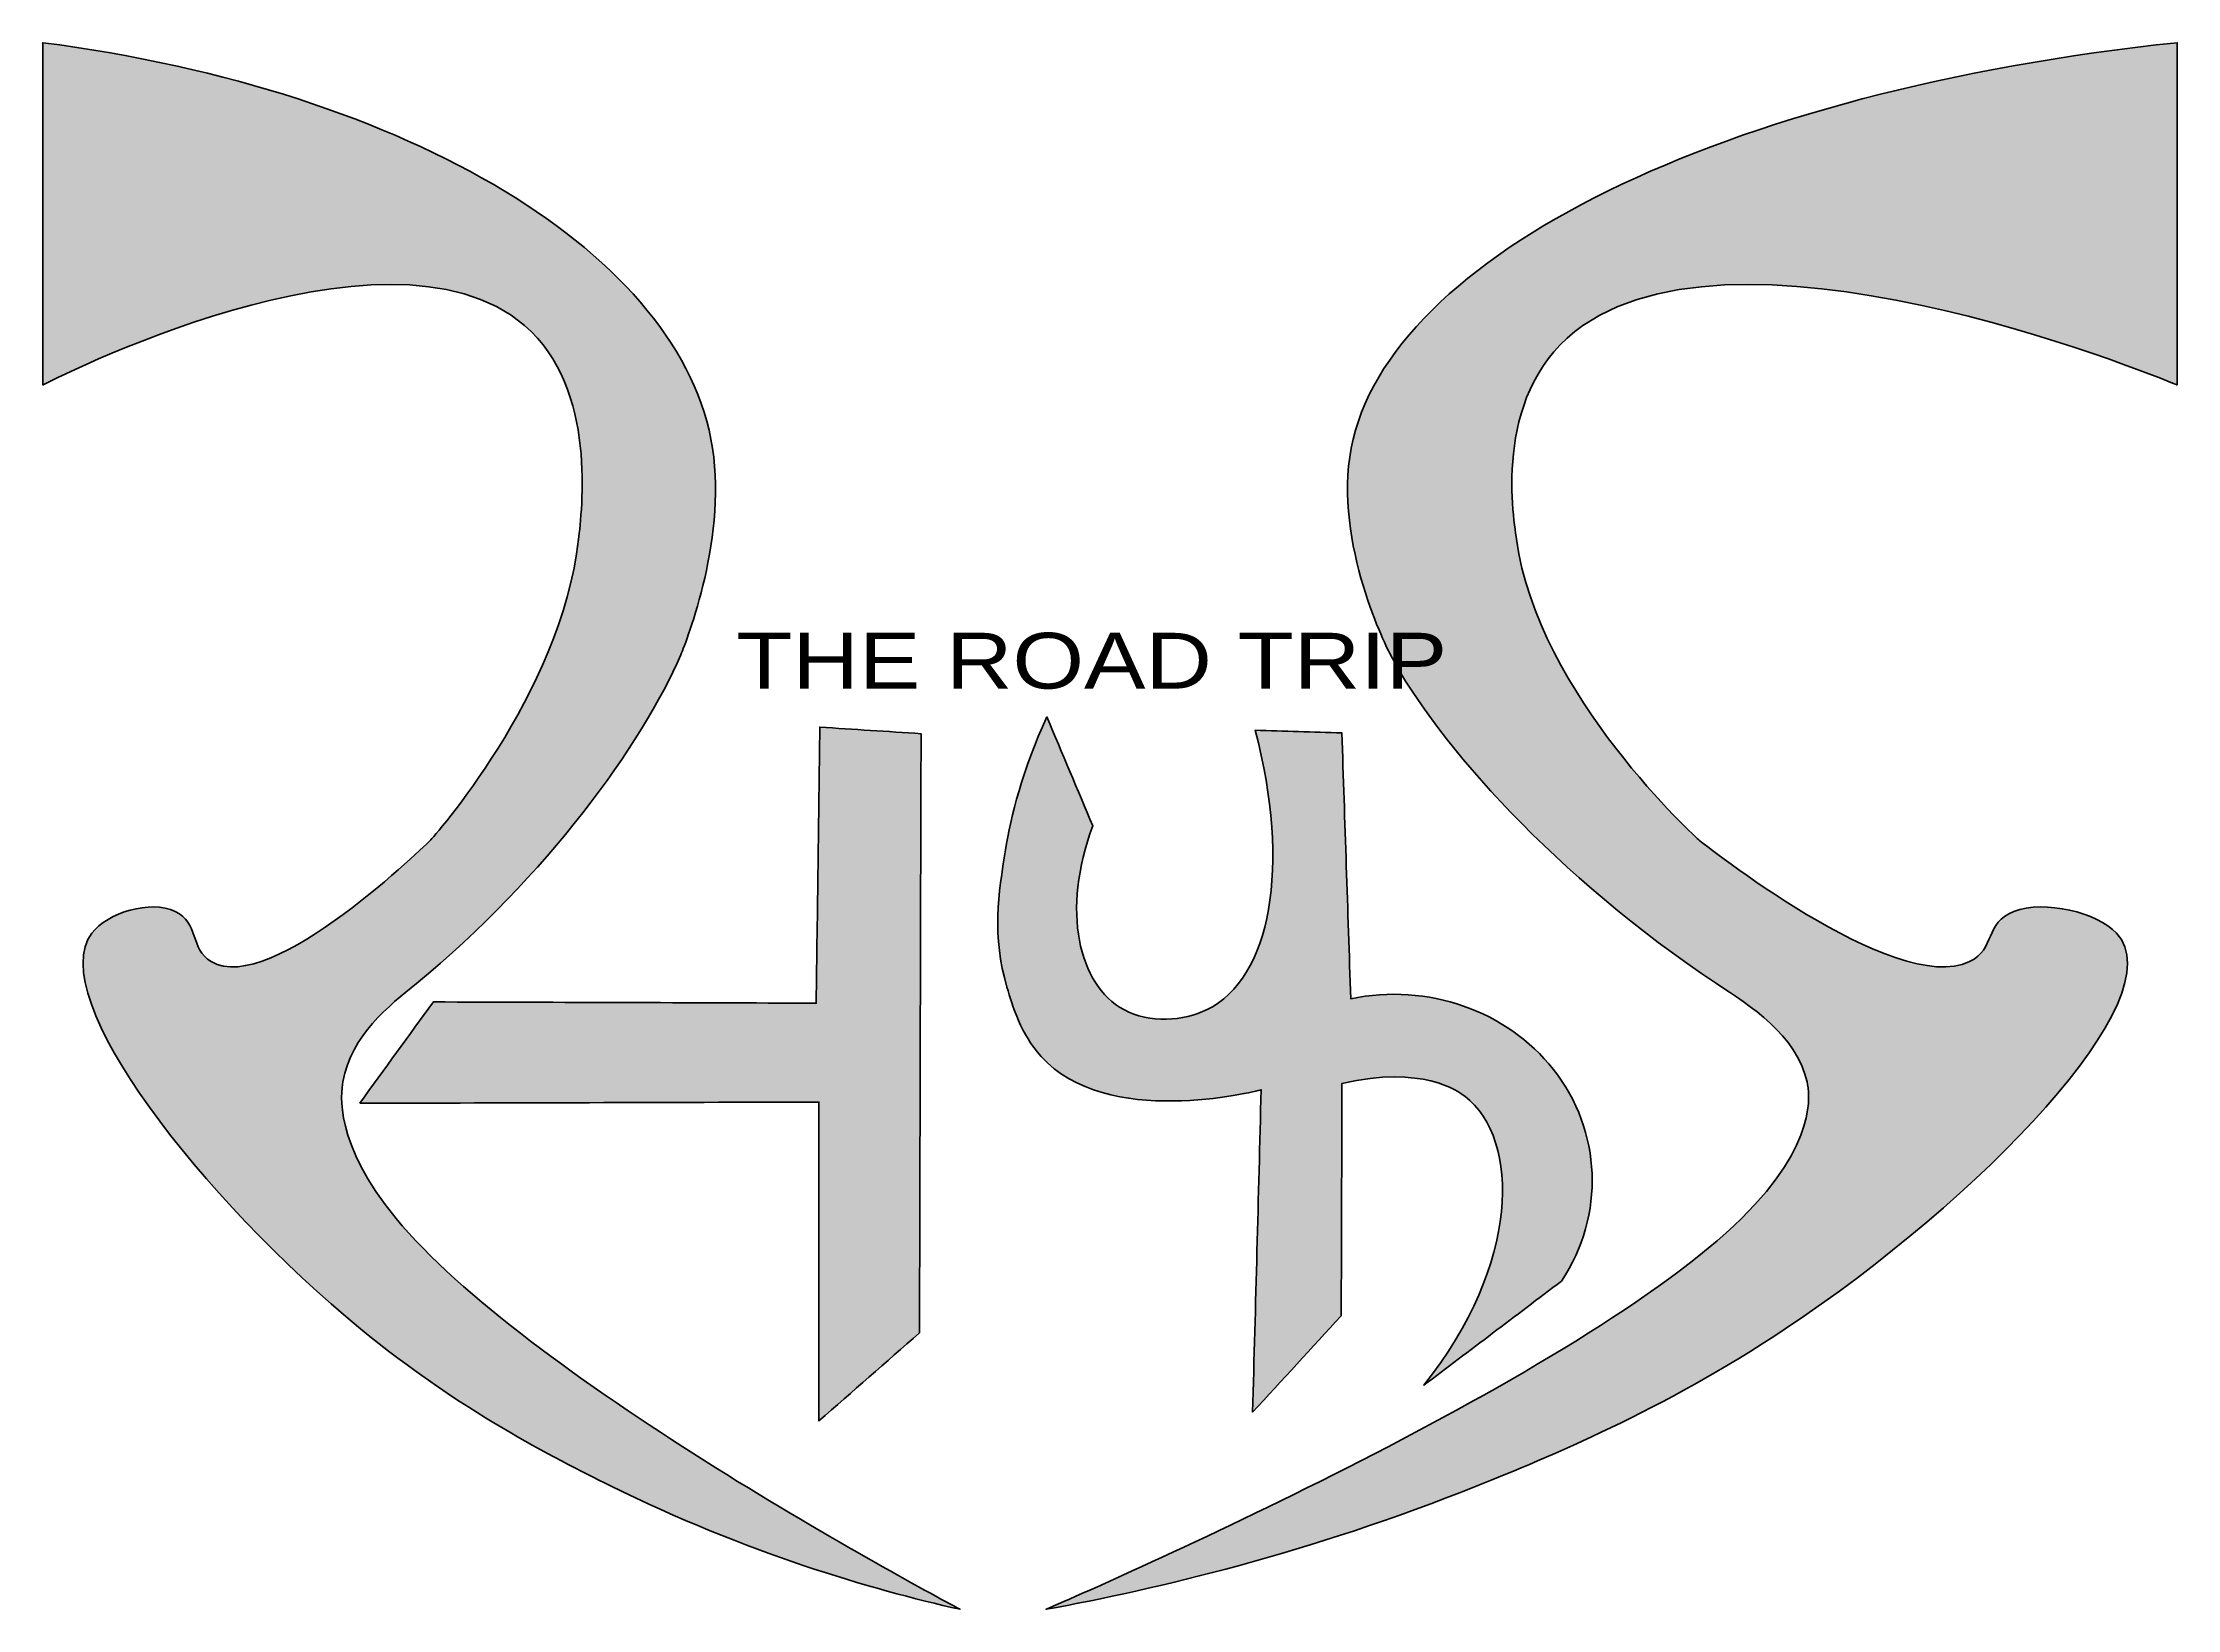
# Model space of a CAD drawing. Extents: x 116 to 358, y -294 to -116.
import ezdxf

# ---------------------------------------------------------------- set-up
doc = ezdxf.new("R2010")
doc.units = 0
doc.header["$MEASUREMENT"] = 0
doc.layers.add('Layer 1', color=7, linetype='Continuous', lineweight=0)

# ---------------------------------------------------------------- blocks, each defined once
blk = doc.blocks.new('Block_0')
at = {"layer": 'Layer 1', "true_color": 0x231f20, "transparency": 33554687}
h = blk.add_hatch(color=250, dxfattribs=at)
h.dxf.hatch_style = 2
edge = h.paths.add_edge_path()
edge.add_spline(control_points=[(116.5, -155.16), (116.5, -155.16), (155.38, -134.86), (171.14, -148.41), (179.47, -155.57), (177.59, -169.57), (177.25, -172.64), (175.32, -190.31), (160.46, -206.77), (160.46, -206.77), (160.46, -206.77), (160.45, -206.77), (160.45, -206.78), (160.44, -206.79), (142.41, -224.61), (135.6, -220.55), (133.18, -219.11), (134.24, -216.14), (131.53, -214.86), (128.69, -213.52), (123.87, -214.97), (122.08, -217.32), (116.55, -224.63), (134.82, -247.67), (152.54, -262.19), (163.93, -271.52), (174.44, -276.81), (180.81, -279.96), (196.35, -287.66), (210.44, -291.73), (220.5, -294), (213.98, -290.51), (171.18, -267.37), (156.56, -249.67), (149.51, -241.14), (150.31, -235.46), (150.54, -234.18), (151.5, -228.83), (155.78, -225.56), (158.87, -223.02), (173.61, -210.91), (184.47, -195.91), (188.84, -185.74), (189.06, -185.22), (194.11, -173.15), (192.44, -162.3), (189.07, -140.44), (158.14, -121.72), (116.5, -116.33), (116.5, -116.33), (116.5, -155.16), (116.5, -155.16)], knot_values=[0, 0, 0, 0, 1, 1, 1, 2, 2, 2, 3, 3, 3, 4, 4, 4, 5, 5, 5, 6, 6, 6, 7, 7, 7, 8, 8, 8, 9, 9, 9, 10, 10, 10, 11, 11, 11, 12, 12, 12, 13, 13, 13, 14, 14, 14, 15, 15, 15, 16, 16, 16, 17, 17, 17, 17], degree=3, periodic=0)
h = blk.add_hatch(color=250, dxfattribs=at)
h.dxf.hatch_style = 2
edge = h.paths.add_edge_path()
edge.add_spline(control_points=[(358.5, -155.16), (358.5, -155.16), (310.56, -134.86), (291.12, -148.41), (280.85, -155.57), (283.16, -169.57), (283.58, -172.64), (285.97, -190.31), (304.29, -206.77), (304.29, -206.77), (304.29, -206.77), (304.3, -206.77), (304.3, -206.78), (304.31, -206.79), (326.55, -224.61), (334.94, -220.55), (337.93, -219.11), (336.62, -216.14), (339.96, -214.86), (343.47, -213.52), (349.42, -214.97), (351.62, -217.32), (358.44, -224.63), (335.91, -247.67), (314.06, -262.19), (300.02, -271.52), (287.05, -276.81), (279.2, -279.96), (260.03, -287.66), (242.66, -291.73), (230.25, -294), (238.29, -290.51), (291.06, -267.37), (309.1, -249.67), (317.8, -241.14), (316.8, -235.46), (316.52, -234.18), (315.33, -228.83), (310.06, -225.56), (306.25, -223.02), (288.07, -210.91), (274.68, -195.91), (269.29, -185.74), (269.02, -185.22), (262.79, -173.15), (264.85, -162.3), (269, -140.44), (307.15, -121.72), (358.5, -116.33), (358.5, -116.33), (358.5, -155.16), (358.5, -155.16)], knot_values=[0, 0, 0, 0, 1, 1, 1, 2, 2, 2, 3, 3, 3, 4, 4, 4, 5, 5, 5, 6, 6, 6, 7, 7, 7, 8, 8, 8, 9, 9, 9, 10, 10, 10, 11, 11, 11, 12, 12, 12, 13, 13, 13, 14, 14, 14, 15, 15, 15, 16, 16, 16, 17, 17, 17, 17], degree=3, periodic=0)
h = blk.add_hatch(color=250, dxfattribs=at)
h.dxf.hatch_style = 2
edge = h.paths.add_edge_path()
edge.add_spline(control_points=[(288.68, -256.78), (283.48, -260.72), (278.28, -264.65), (273.08, -268.58), (283.99, -254.87), (284.1, -240.76), (277.72, -235.81), (276.98, -235.24), (272.89, -232.26), (263.8, -234.36), (263.77, -243.14), (263.74, -251.93), (263.71, -260.72), (260.37, -264.36), (257.02, -268), (253.67, -271.64), (254, -259.45), (254.32, -247.27), (254.64, -235.08), (253.84, -235.29), (237.12, -239.52), (229.68, -231.3), (227.4, -228.78), (226.46, -225.61), (225.82, -223.44), (224.11, -217.64), (224.84, -212.89), (225.66, -207.85), (226.28, -204.11), (227.54, -198.82), (230.35, -192.8), (232.08, -196.92), (233.82, -201.04), (235.55, -205.16), (231.96, -214.73), (233.92, -223.18), (239.06, -225.99), (241.98, -227.58), (245.84, -227.29), (248.52, -225.98), (255.72, -222.46), (258.04, -209.76), (253.96, -194.31), (257.23, -194.41), (260.51, -194.5), (263.79, -194.6), (264.12, -204.65), (264.46, -214.7), (264.79, -224.75), (273.49, -222.95), (282.5, -226.1), (287.76, -232.76), (293.27, -239.73), (293.65, -249.31), (288.68, -256.78)], knot_values=[0, 0, 0, 0, 1, 1, 1, 2, 2, 2, 3, 3, 3, 4, 4, 4, 5, 5, 5, 6, 6, 6, 7, 7, 7, 8, 8, 8, 9, 9, 9, 10, 10, 10, 11, 11, 11, 12, 12, 12, 13, 13, 13, 14, 14, 14, 15, 15, 15, 16, 16, 16, 17, 17, 17, 18, 18, 18, 18], degree=3, periodic=0)
at = {"layer": 'Layer 1', "true_color": 0x000000, "transparency": 33554687}
h = blk.add_hatch(color=18, dxfattribs=at)
h.dxf.hatch_style = 2
edge = h.paths.add_edge_path()
edge.add_spline(control_points=[(152.45, -236.61), (169.8, -236.57), (187.15, -236.52), (204.5, -236.47), (204.5, -248.53), (204.5, -260.58), (204.5, -272.64), (208.3, -269.31), (212.1, -265.99), (215.9, -262.66), (215.96, -240.01), (216.02, -217.35), (216.08, -194.7), (212.26, -194.45), (208.43, -194.2), (204.6, -193.95), (204.47, -204.39), (204.33, -214.82), (204.19, -225.26), (189.72, -225.21), (175.26, -225.16), (160.79, -225.12), (158.01, -228.95), (155.23, -232.78), (152.45, -236.61)], knot_values=[0, 0, 0, 0, 1, 1, 1, 2, 2, 2, 3, 3, 3, 4, 4, 4, 5, 5, 5, 6, 6, 6, 7, 7, 7, 8, 8, 8, 8], degree=3, periodic=0)
at = {"layer": 'Layer 1', "color": 250, "lineweight": 35, "true_color": 0x231f20}
for points in [[(138.33, -227.24)], [(298.35, -228.26)], [(225.91, -256.95)]]:
    blk.add_lwpolyline(points, dxfattribs=at)
at = {"layer": 'Layer 1', "color": 18, "lineweight": 35, "true_color": 0x070404}
blk.add_open_spline([(116.5, -155.16), (116.5, -155.16), (155.38, -134.86), (171.14, -148.41), (179.47, -155.57), (177.59, -169.57), (177.25, -172.64), (175.32, -190.31), (160.46, -206.77), (160.46, -206.77), (160.46, -206.77), (160.45, -206.77), (160.45, -206.78), (160.44, -206.79), (142.41, -224.61), (135.6, -220.55), (133.18, -219.11), (134.24, -216.14), (131.53, -214.86), (128.69, -213.52), (123.87, -214.97), (122.08, -217.32), (116.55, -224.63), (134.82, -247.67), (152.54, -262.19), (163.93, -271.52), (174.44, -276.81), (180.81, -279.96), (196.35, -287.66), (210.44, -291.73), (220.5, -294), (213.98, -290.51), (171.18, -267.37), (156.56, -249.67), (149.51, -241.14), (150.31, -235.46), (150.54, -234.18), (151.5, -228.83), (155.78, -225.56), (158.87, -223.02), (173.61, -210.91), (184.47, -195.91), (188.84, -185.74), (189.06, -185.22), (194.11, -173.15), (192.44, -162.3), (189.07, -140.44), (158.14, -121.72), (116.5, -116.33), (116.5, -116.33), (116.5, -155.16), (116.5, -155.16)], degree=3, knots=[0, 0, 0, 0, 1, 1, 1, 2, 2, 2, 3, 3, 3, 4, 4, 4, 5, 5, 5, 6, 6, 6, 7, 7, 7, 8, 8, 8, 9, 9, 9, 10, 10, 10, 11, 11, 11, 12, 12, 12, 13, 13, 13, 14, 14, 14, 15, 15, 15, 16, 16, 16, 17, 17, 17, 17], dxfattribs=at)
at = {"layer": 'Layer 1', "color": 250, "lineweight": 35, "true_color": 0x231f20}
for points, knots in [([(358.5, -155.16), (358.5, -155.16), (310.56, -134.86), (291.12, -148.41), (280.85, -155.57), (283.16, -169.57), (283.58, -172.64), (285.97, -190.31), (304.29, -206.77), (304.29, -206.77), (304.29, -206.77), (304.3, -206.77), (304.3, -206.78), (304.31, -206.79), (326.55, -224.61), (334.94, -220.55), (337.93, -219.11), (336.62, -216.14), (339.96, -214.86), (343.47, -213.52), (349.42, -214.97), (351.62, -217.32), (358.44, -224.63), (335.91, -247.67), (314.06, -262.19), (300.02, -271.52), (287.05, -276.81), (279.2, -279.96), (260.03, -287.66), (242.66, -291.73), (230.25, -294), (238.29, -290.51), (291.06, -267.37), (309.1, -249.67), (317.8, -241.14), (316.8, -235.46), (316.52, -234.18), (315.33, -228.83), (310.06, -225.56), (306.25, -223.02), (288.07, -210.91), (274.68, -195.91), (269.29, -185.74), (269.02, -185.22), (262.79, -173.15), (264.85, -162.3), (269, -140.44), (307.15, -121.72), (358.5, -116.33), (358.5, -116.33), (358.5, -155.16), (358.5, -155.16)], [0, 0, 0, 0, 1, 1, 1, 2, 2, 2, 3, 3, 3, 4, 4, 4, 5, 5, 5, 6, 6, 6, 7, 7, 7, 8, 8, 8, 9, 9, 9, 10, 10, 10, 11, 11, 11, 12, 12, 12, 13, 13, 13, 14, 14, 14, 15, 15, 15, 16, 16, 16, 17, 17, 17, 17]), ([(288.68, -256.78), (283.48, -260.72), (278.28, -264.65), (273.08, -268.58), (283.99, -254.87), (284.1, -240.76), (277.72, -235.81), (276.98, -235.24), (272.89, -232.26), (263.8, -234.36), (263.77, -243.14), (263.74, -251.93), (263.71, -260.72), (260.37, -264.36), (257.02, -268), (253.67, -271.64), (254, -259.45), (254.32, -247.27), (254.64, -235.08), (253.84, -235.29), (237.12, -239.52), (229.68, -231.3), (227.4, -228.78), (226.46, -225.61), (225.82, -223.44), (224.11, -217.64), (224.84, -212.89), (225.66, -207.85), (226.28, -204.11), (227.54, -198.82), (230.35, -192.8), (232.08, -196.92), (233.82, -201.04), (235.55, -205.16), (231.96, -214.73), (233.92, -223.18), (239.06, -225.99), (241.98, -227.58), (245.84, -227.29), (248.52, -225.98), (255.72, -222.46), (258.04, -209.76), (253.96, -194.31), (257.23, -194.41), (260.51, -194.5), (263.79, -194.6), (264.12, -204.65), (264.46, -214.7), (264.79, -224.75), (273.49, -222.95), (282.5, -226.1), (287.76, -232.76), (293.27, -239.73), (293.65, -249.31), (288.68, -256.78)], [0, 0, 0, 0, 1, 1, 1, 2, 2, 2, 3, 3, 3, 4, 4, 4, 5, 5, 5, 6, 6, 6, 7, 7, 7, 8, 8, 8, 9, 9, 9, 10, 10, 10, 11, 11, 11, 12, 12, 12, 13, 13, 13, 14, 14, 14, 15, 15, 15, 16, 16, 16, 17, 17, 17, 18, 18, 18, 18])]:
    blk.add_open_spline(points, degree=3, knots=knots, dxfattribs=at)
at = {"layer": 'Layer 1', "color": 250, "lineweight": 35, "true_color": 0x333333}
blk.add_open_spline([(152.45, -236.61), (169.8, -236.57), (187.15, -236.52), (204.5, -236.47), (204.5, -248.53), (204.5, -260.58), (204.5, -272.64), (208.3, -269.31), (212.1, -265.99), (215.9, -262.66), (215.96, -240.01), (216.02, -217.35), (216.08, -194.7), (212.26, -194.45), (208.43, -194.2), (204.6, -193.95), (204.47, -204.39), (204.33, -214.82), (204.19, -225.26), (189.72, -225.21), (175.26, -225.16), (160.79, -225.12), (158.01, -228.95), (155.23, -232.78), (152.45, -236.61)], degree=3, knots=[0, 0, 0, 0, 1, 1, 1, 2, 2, 2, 3, 3, 3, 4, 4, 4, 5, 5, 5, 6, 6, 6, 7, 7, 7, 8, 8, 8, 8], dxfattribs=at)
at = {"layer": 'Layer 1', "insert": (195.13, -189.67), "char_height": 0.2, "attachment_point": 7}
blk.add_mtext('\\C250;\\c2105123;\\FMyriad Pro|b0|i0|c1;\\H6.326407;\\W1.233653;THE ROAD TRIP', dxfattribs=at)

msp = doc.modelspace()

# ---------------------------------------------------------------- block references
at = {"layer": 'Layer 1'}
msp.add_blockref('Block_0', (0, 0), dxfattribs=at)

doc.saveas('drawing.dxf')
